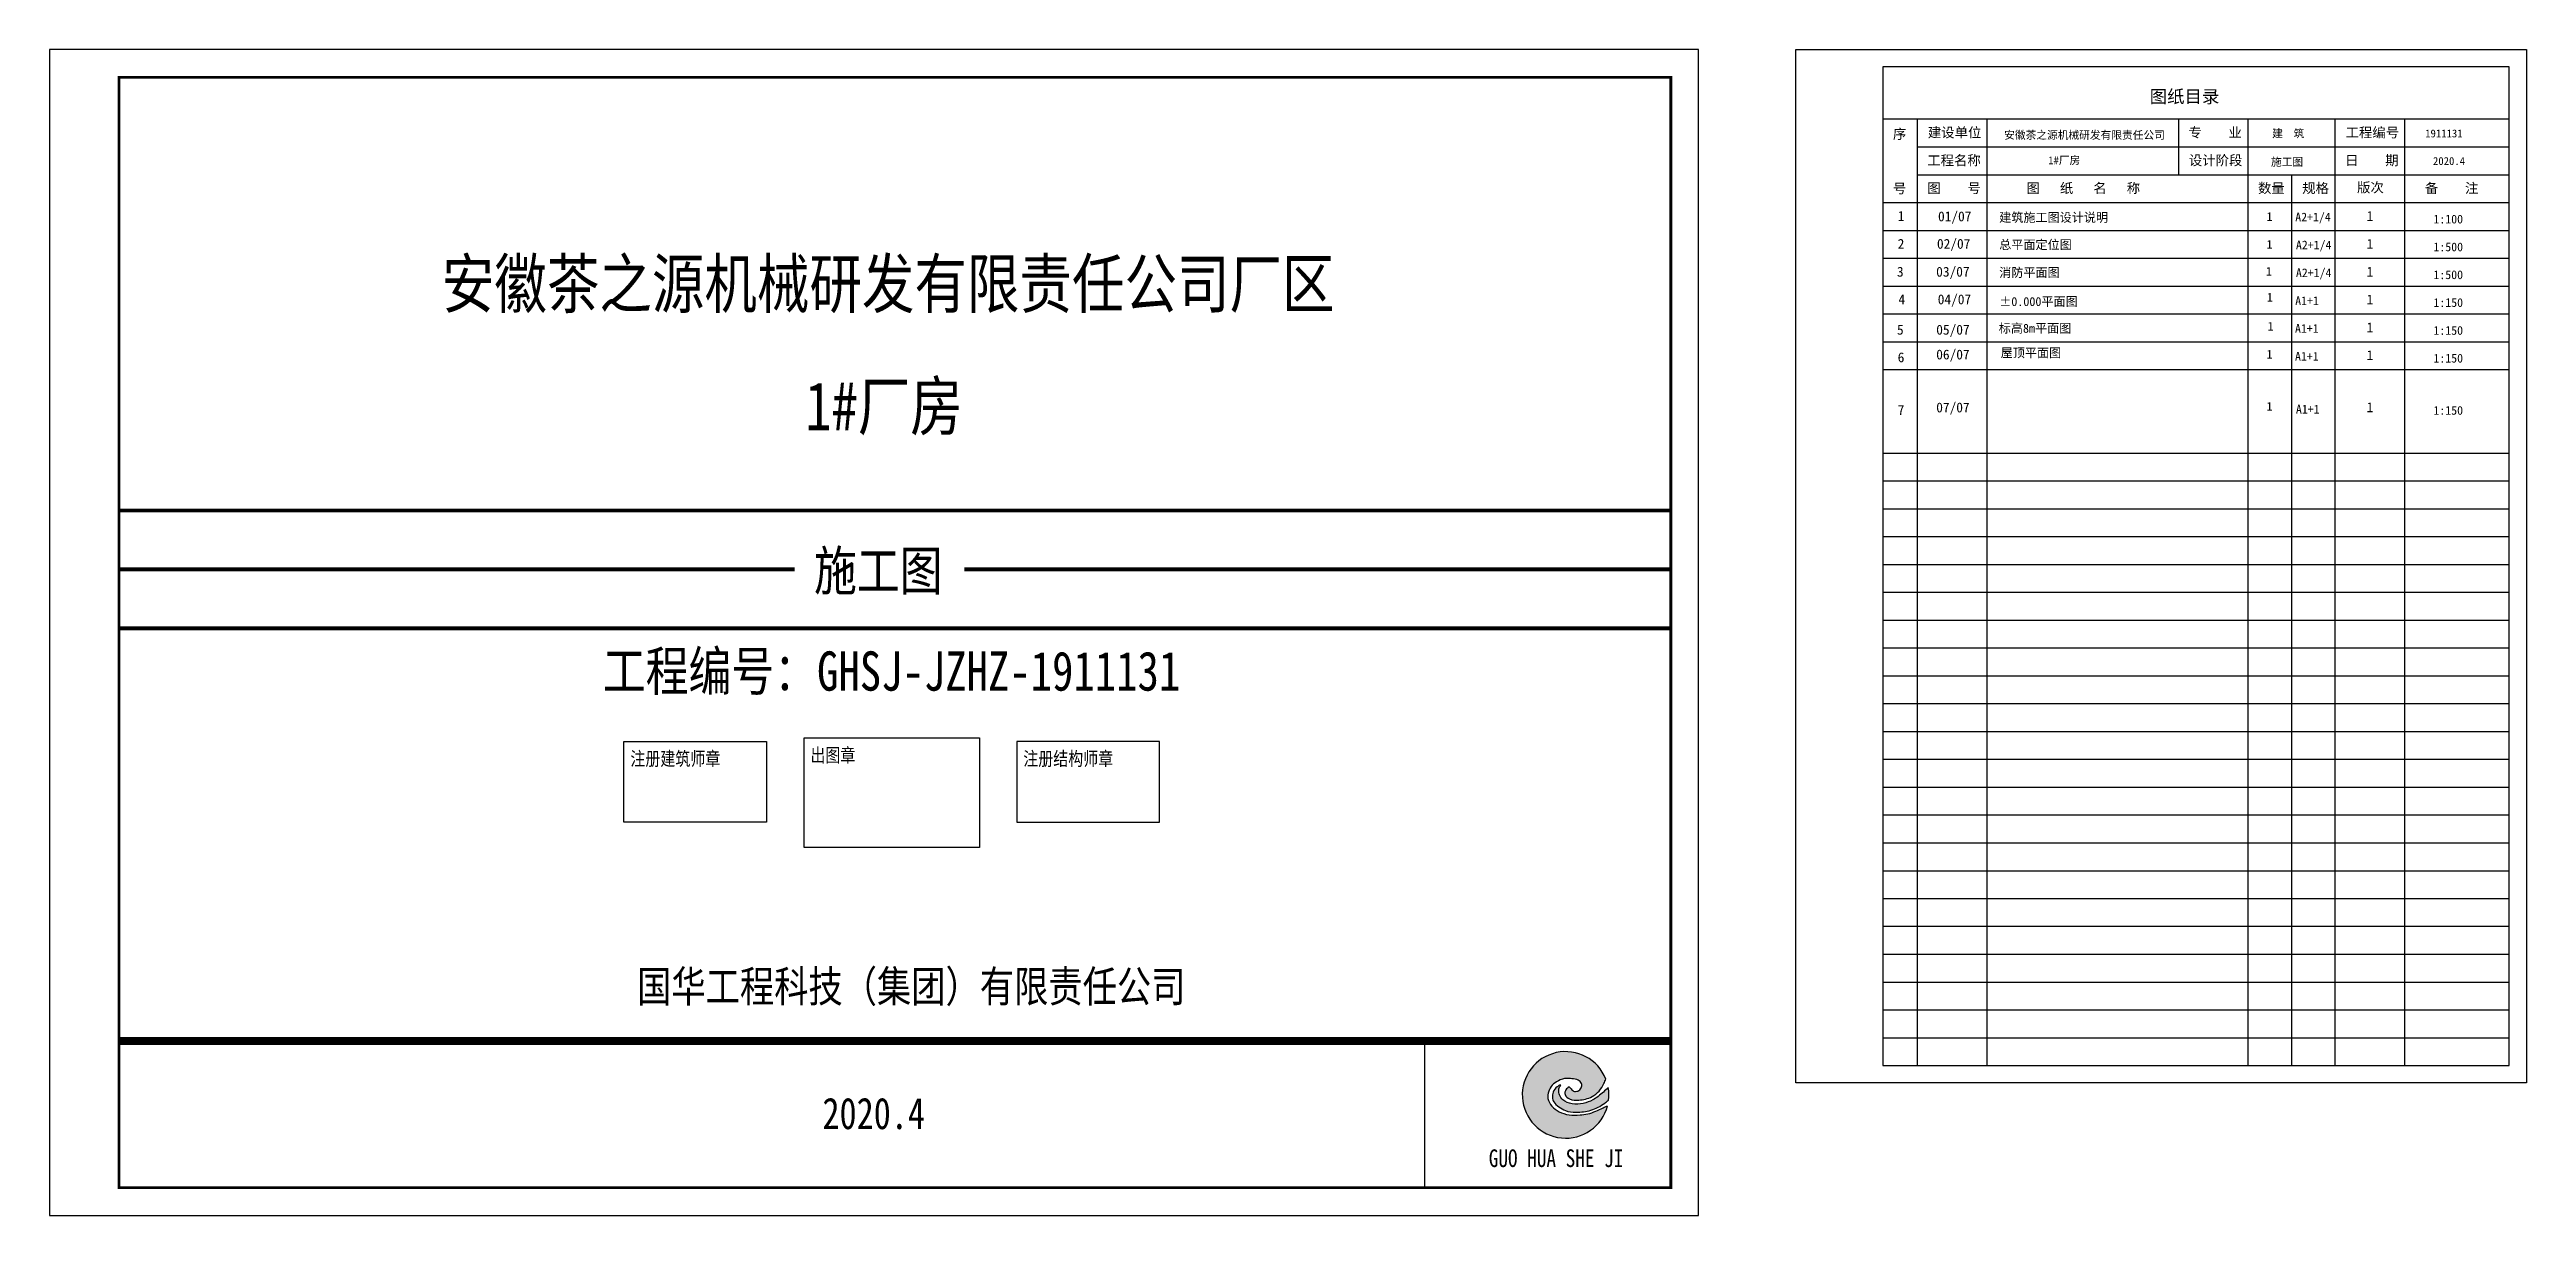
# Model space of a CAD drawing. Extents: x -21908402 to 2681150, y 103181 to 5079726.
# Drawn here: x 1316122 to 1405343, y 510732 to 552732 of the extents above; entities that cross this region are included whole.
import ezdxf
from ezdxf.enums import TextEntityAlignment as Align

# ---------------------------------------------------------------- set-up
doc = ezdxf.new("R2010")
doc.units = 0
doc.header["$LTSCALE"] = 1000
for name, color, linetype in [('PP-COM', 7, 'Continuous'), ('PUB_TEXT', 7, 'Continuous'), ('PUB_TITLE', 4, 'Continuous'), ('TEXT', 7, 'Continuous'), ('TITLE', 4, 'Continuous'), ('图签', 4, 'Continuous')]:
    doc.layers.add(name, color=color, linetype=linetype)
doc.styles.add('-宋体', font='', dxfattribs={"width": 0.9})
doc.styles.add('-黑体', font='simhei.ttf', dxfattribs={"width": 0.8})
doc.styles.add('DIM_FONT', font='simplex.shx', dxfattribs={"width": 0.8})
doc.styles.add('HZ2', font='simhei.ttf')
doc.styles.add('STYLE1', font='simhei.ttf', dxfattribs={"width": 0.8})
doc.styles.add('宋体', font='')
doc.styles.get('-宋体').set_extended_font_data('NSimSun')
doc.styles.get('宋体').set_extended_font_data('SimSun')

msp = doc.modelspace()

# ---------------------------------------------------------------- texts
at = {"color": 7, "style": 'DIM_FONT', "width": 0.8, "flags": 9}
for tag, s in [('YSIZE', '1000'), ('XSIZE', '3000')]:
    msp.add_attdef(tag, (1385916, 549223), s, height=0.627, dxfattribs=at)
at = {"layer": 'PP-COM', "color": 4, "style": 'STYLE1', "width": 0.8}
msp.add_text('GUO HUA SHE JI', height=636.39, dxfattribs=at).set_placement((1367964, 512477))
at = {"layer": 'PUB_TEXT', "color": 7}
for s, height, style, p in [('图纸目录', 459.9, 'HZ2', (1391773, 550811)), ('建设单位', 353.7, 'HZ2', (1383781, 549568)), ('安徽茶之源机械研发有限责任公司', 283, 'HZ2', (1386529, 549511)), ('专    业', 353.7, 'HZ2', (1393166, 549568)), ('建  筑', 283, 'HZ2', (1396184, 549568)), ('工程编号', 353.7, 'HZ2', (1398826, 549568)), ('1911131', 283, 'HZ2', (1401695, 549568)), ('工程名称', 353.7, 'HZ2', (1383758, 548565)), ('1#厂房', 283, 'HZ2', (1388115, 548601)), ('设计阶段', 353.7, 'HZ2', (1393182, 548565)), ('施工图', 283, 'HZ2', (1396142, 548545)), ('日    期', 353.7, 'HZ2', (1398811, 548565)), ('图    号', 353.7, 'HZ2', (1383761, 547562)), ('图   纸   名   称', 353.75, 'HZ2', (1387332, 547562)), ('数量', 353.7, 'HZ2', (1395672, 547562)), ('规格', 353.7, 'HZ2', (1397265, 547562)), ('版次', 353.7, 'HZ2', (1399242, 547587)), ('备    注', 353.7, 'HZ2', (1401685, 547562)), ('1', 354, 'HZ2', (1382694, 546560)), ('01/07', 353.7, 'HZ2', (1384147, 546545)), ('建筑施工图设计说明', 319.3, 'HZ2', (1386352, 546524)), ('1', 313, '-宋体', (1395980, 546560)), ('A2+1/4', 313.3, '-宋体', (1397015, 546543)), ('1', 354, 'HZ2', (1399585, 546560)), ('1:100', 313.3, '-宋体', (1401993, 546468)), ('2', 354, 'HZ2', (1382694, 545557)), ('02/07', 353.7, 'HZ2', (1384109, 545557)), ('总平面定位图', 319.3, 'HZ2', (1386352, 545541)), ('1', 313, '-宋体', (1395980, 545557)), ('A2+1/4', 313.3, '-宋体', (1397039, 545536)), ('1', 354, 'HZ2', (1399585, 545557)), ('1:500', 313.3, '-宋体', (1401993, 545465)), ('3', 354, 'HZ2', (1382667, 544551)), ('03/07', 353.7, 'HZ2', (1384081, 544551)), ('消防平面图', 319.3, 'HZ2', (1386352, 544539)), ('1', 313, '-宋体', (1395960, 544587)), ('A2+1/4', 313.3, '-宋体', (1397039, 544534)), ('1', 354, 'HZ2', (1399585, 544554)), ('1:500', 313.3, '-宋体', (1401993, 544463)), ('4', 354, 'HZ2', (1382722, 543556)), ('04/07', 353.7, 'HZ2', (1384137, 543556)), ('%%P0.000平面图', 319.26, 'HZ2', (1386352, 543494)), ('1', 313, '-宋体', (1395993, 543654)), ('A1+1', 313.3, '-宋体', (1397013, 543526)), ('1', 354, 'HZ2', (1399585, 543552)), ('1:150', 313.3, '-宋体', (1401993, 543460)), ('5', 354, 'HZ2', (1382669, 542462)), ('05/07', 353.7, 'HZ2', (1384083, 542462)), ('标高8m平面图', 319.3, 'HZ2', (1386336, 542530)), ('1', 313, '-宋体', (1396018, 542607)), ('A1+1', 313.3, '-宋体', (1397006, 542528)), ('1', 354, 'HZ2', (1399585, 542549)), ('1:150', 313.3, '-宋体', (1401993, 542457)), ('6', 354, 'HZ2', (1382694, 541468)), ('06/07', 353.7, 'HZ2', (1384083, 541570)), ('1', 313, '-宋体', (1395980, 541601)), ('A1+1', 313.3, '-宋体', (1397006, 541526)), ('1', 354, 'HZ2', (1399585, 541546)), ('1:150', 313.3, '-宋体', (1401993, 541455)), ('7', 354, 'HZ2', (1382694, 539570)), ('07/07', 353.7, 'HZ2', (1384083, 539662)), ('1', 313, '-宋体', (1395980, 539723)), ('A1+1', 313.3, '-宋体', (1397039, 539621)), ('1', 354, 'HZ2', (1399585, 539669)), ('1:150', 313.3, '-宋体', (1401993, 539577))]:
    msp.add_text(s, height=height, dxfattribs=dict(at, style=style)).set_placement(p)
at = {"layer": 'PUB_TEXT', "color": 7, "style": 'HZ2'}
for s, height, p in [('序', 354, (1382764, 549699)), ('2020.4', 283, (1402554, 548713)), ('号', 354, (1382764, 547725))]:
    msp.add_text(s, height=height, dxfattribs=at).set_placement(p, align=Align.MIDDLE)
at = {"layer": 'PUB_TEXT', "color": 7, "insert": (1386405, 541968), "char_height": 319.3, "width": 6000, "attachment_point": 1, "style": 'HZ2'}
msp.add_mtext('屋顶平面图', dxfattribs=at)
at = {"layer": 'TEXT', "style": '-黑体', "width": 0.8}
for s, height, p in [('安徽茶之源机械研发有限责任公司厂区', 1733.47, (1346331, 544331)), ('1#厂房', 1733.5, (1346184, 539923))]:
    msp.add_text(s, height=height, dxfattribs=at).set_placement(p, align=Align.MIDDLE)
at = {"layer": 'TEXT', "style": '宋体', "width": 0.8}
for s, height, p in [('施工图', 1414.2, (1343659, 533250)), ('工程编号：GHSJ-JZHZ-1911131', 1414.2, (1336052, 529637)), ('注册建筑师章', 495, (1337043, 526939)), ('出图章', 495, (1343529, 527065)), ('注册结构师章', 495, (1351196, 526939)), ('国华工程科技（集团）有限责任公司', 1131.36, (1337286, 518418)), ('2020.4', 1131.4, (1343962, 513844))]:
    msp.add_text(s, height=height, dxfattribs=at).set_placement(p)

# ---------------------------------------------------------------- blocks, each defined once
blk = doc.blocks.new('3')
at = {"layer": '图签'}
h = blk.add_hatch(color=256, dxfattribs=at)
edge = h.paths.add_edge_path()
edge.add_spline(control_points=[(1583, -871), (1558, -883), (1492, -915), (1382, -968), (1252, -1014), (1099, -1032), (933, -1037), (764, -984), (634, -889), (559, -759), (576, -625), (641, -515), (750, -440), (870, -400), (985, -416), (1082, -422), (1152, -490), (1147, -576), (1086, -630), (1001, -634), (965, -581), (938, -560), (930, -553)], knot_values=[0, 0, 0, 0, 63.887895, 169.604817, 280.476336, 380.511089, 525.343789, 661.29628, 778.663339, 891.78901, 986.689519, 1076.849819, 1177.14234, 1288.120268, 1358.394698, 1444.210632, 1504.595048, 1562.569299, 1621.929046, 1678.334447, 1732.260365, 1758.214456, 1758.214456, 1758.214456, 1758.214456], degree=3, periodic=0)
edge.add_spline(control_points=[(930, -553), (910, -567), (868, -597), (845, -698), (956, -777), (1122, -783), (1355, -733), (1502, -564), (1545, -444), (1555, -418)], knot_values=[0, 0, 0, 0, 53.925917, 119.065904, 202.108356, 321.989089, 501.688438, 732.546208, 796.512534, 796.512534, 796.512534, 796.512534], degree=3, periodic=0)
edge.add_arc((872, -688), 735, 21.5384, 345.5567)
edge = h.paths.add_edge_path(flags=17)
edge.add_spline(control_points=[(1596, -563), (1569, -589), (1487, -667), (1354, -775), (1168, -842), (989, -851), (837, -796), (761, -695), (756, -609), (759, -554), (795, -528), (781, -519), (758, -527), (713, -562), (651, -629), (646, -726), (667, -826), (761, -893), (881, -974), (1075, -986), (1310, -966), (1489, -866), (1579, -796), (1601, -779)], knot_values=[0, 0, 0, 0, 85.842589, 260.208147, 389.922213, 536.342718, 667.443352, 743.969945, 813.13614, 859.874504, 876.357114, 881.852622, 891.125467, 929.594025, 1016.468712, 1086.964256, 1146.831765, 1241.689023, 1338.678559, 1480.321397, 1675.457673, 1877.933485, 1940.18405, 1940.18405, 1940.18405, 1940.18405], degree=3, periodic=0)
edge.add_arc((872, -688), 735, 352.8544, 369.7328)
for start, end in [(21.5384, 345.5567), (352.8544, 9.7328)]:
    blk.add_arc((872, -688), 735, start, end, dxfattribs=at)
for points in [[(930, -553), (955, -574), (1007, -622), (1080, -622), (1138, -570), (1142, -495), (1088, -438), (979, -414), (888, -408), (749, -448), (644, -525), (585, -626), (573, -749), (640, -879), (761, -973), (930, -1026), (1118, -1028), (1247, -1010), (1383, -965), (1508, -907), (1583, -871)], [(930, -553), (878, -600), (862, -683), (941, -757), (1096, -776), (1322, -717), (1524, -495), (1555, -418)], [(1596, -563), (1514, -640), (1332, -774), (1173, -832), (983, -838), (827, -771), (769, -689), (757, -600), (777, -543), (789, -525), (783, -521), (771, -523), (729, -551), (660, -640), (650, -731), (670, -806), (759, -891), (868, -955), (1050, -980), (1302, -949), (1536, -828), (1601, -779)]]:
    blk.add_spline(points, degree=3, dxfattribs=at)

# ---------------------------------------------------------------- linework, layer by layer
at = {"color": 250}
for points in [[(1336813, 527809), (1341948, 527809), (1341948, 524903), (1336813, 524903)], [(1343300, 527935), (1349615, 527935), (1349615, 523993), (1343300, 523993)], [(1356102, 527809), (1350967, 527809), (1350967, 524903), (1356102, 524903)]]:
    msp.add_lwpolyline(points, close=True, dxfattribs=at)
at = {"layer": 'PUB_TITLE', "color": 4}
for p, q in [((1375522, 515508), (1375522, 552732)), ((1379023, 552732), (1405343, 552732)), ((1405343, 552732), (1405343, 515508)), ((1404717, 552106), (1382156, 552106)), ((1382156, 552106), (1382156, 516134)), ((1404717, 516134), (1404717, 552106)), ((1383410, 516134), (1383410, 550226)), ((1385916, 516134), (1385916, 550226)), ((1395317, 516134), (1395317, 550226)), ((1398450, 516134), (1398450, 550226)), ((1400957, 516134), (1400957, 550226)), ((1383410, 549223), (1404717, 549223)), ((1383410, 548220), (1404717, 548220)), ((1396883, 548220), (1396883, 516134)), ((1382156, 546215), (1404717, 546215)), ((1382156, 545212), (1404717, 545212)), ((1382156, 545212), (1404717, 545212)), ((1382156, 544210), (1404717, 544210)), ((1382156, 544210), (1404717, 544210)), ((1382156, 543207), (1404717, 543207)), ((1382156, 542204), (1404717, 542204)), ((1382156, 542204), (1404717, 542204)), ((1382156, 541202), (1404717, 541202)), ((1382156, 538193), (1404717, 538193)), ((1382156, 537191), (1404717, 537191)), ((1382156, 536188), (1404717, 536188)), ((1382156, 535185), (1404717, 535185)), ((1382156, 534183), (1404717, 534183)), ((1382156, 533180), (1404717, 533180)), ((1382156, 532177), (1404717, 532177)), ((1382156, 531175), (1404717, 531175)), ((1382156, 530172), (1404717, 530172)), ((1382156, 529169), (1404717, 529169)), ((1382156, 528167), (1404717, 528167)), ((1382156, 527164), (1404717, 527164)), ((1382156, 526161), (1404717, 526161)), ((1382156, 525159), (1404717, 525159)), ((1382156, 524156), (1404717, 524156)), ((1382156, 523153), (1404717, 523153)), ((1382156, 522150), (1404717, 522150)), ((1382156, 521148), (1404717, 521148)), ((1382156, 520145), (1404717, 520145)), ((1382156, 519142), (1404717, 519142)), ((1382156, 518140), (1404717, 518140)), ((1382156, 517137), (1404717, 517137)), ((1382156, 516134), (1404717, 516134)), ((1405343, 515508), (1379023, 515508))]:
    msp.add_line(p, q, dxfattribs=at)
at = {"layer": 'PUB_TITLE', "color": 7}
msp.add_line((1392810, 550226), (1392810, 548220), dxfattribs=at)
at = {"layer": 'PUB_TITLE'}
msp.add_lwpolyline([(1316122, 510732), (1375522, 510732), (1375522, 552732), (1316122, 552732)], close=True, dxfattribs=at)
at = {"layer": 'PUB_TITLE', "color": 4}
msp.add_lwpolyline([(1379023, 552732), (1405343, 552732), (1405343, 515508), (1379023, 515508)], close=True, dxfattribs=at)
at = {"layer": 'PUB_TITLE', "const_width": 100}
msp.add_lwpolyline([(1318622, 511732), (1374522, 511732), (1374522, 551732), (1318622, 551732)], close=True, dxfattribs=at)
at = {"layer": 'PUB_TITLE', "color": 4, "const_width": 50.1}
for points in [[(1382156, 550226), (1404717, 550226)], [(1382156, 547218), (1404717, 547218)]]:
    msp.add_lwpolyline(points, dxfattribs=at)
at = {"layer": 'TITLE'}
msp.add_line((1365659, 511732), (1365659, 517018), dxfattribs=at)
for points, const_width in [([(1318622, 536126), (1374522, 536126)], 141), ([(1318622, 534004), (1342964, 534004)], 141), ([(1349078, 534004), (1374522, 534004)], 141), ([(1318622, 531883), (1374522, 531883)], 141), ([(1318622, 517018), (1374522, 517018)], 283)]:
    msp.add_lwpolyline(points, dxfattribs=dict(at, const_width=const_width))

# ---------------------------------------------------------------- block references
at = {"xscale": 2.121299999649636, "yscale": 2.121299999649636, "zscale": 2.121299999670731}
msp.add_blockref('3', (1368882, 516535), dxfattribs=at)

msp.set_redraw_order([(e.dxf.handle, doc.entitydb.next_handle()) for e in msp.query("TEXT MTEXT ATTDEF DIMENSION ARC_DIMENSION")])  # texts and dimensions are drawn at this point

doc.saveas('drawing.dxf')
